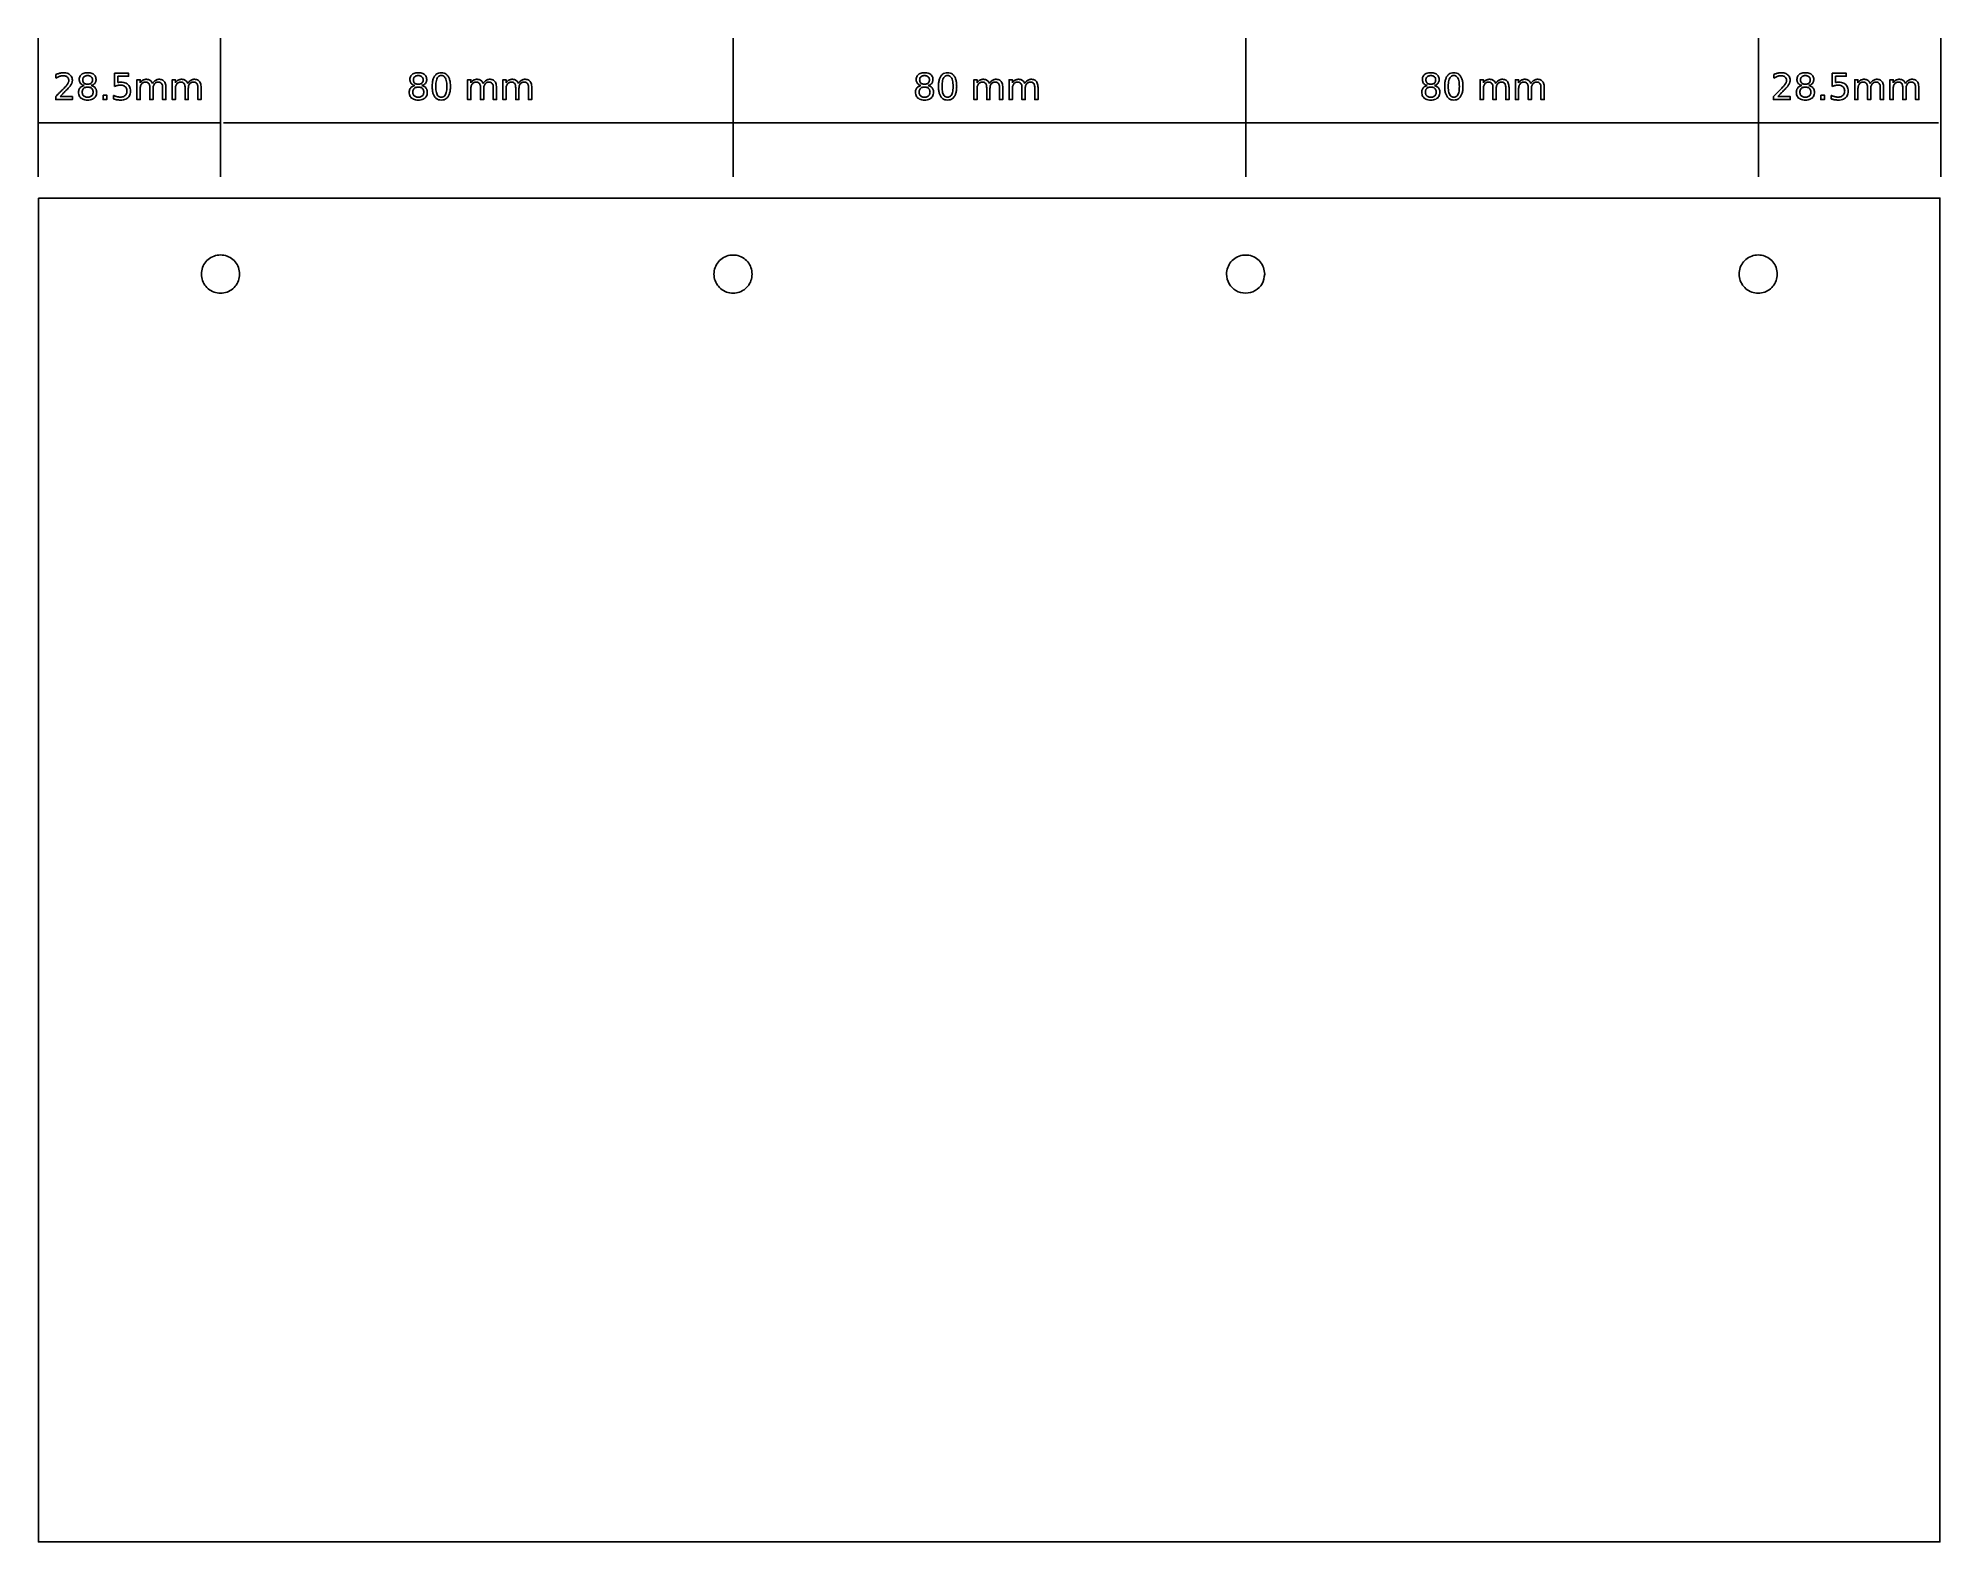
# Model space of a CAD drawing. Extents: x -91 to 206, y 120 to 354.
import ezdxf

# ---------------------------------------------------------------- set-up
doc = ezdxf.new("R2010")
doc.units = 0
doc.layers.get('0').update_dxf_attribs({"linetype": 'CONTINUOUS'})

msp = doc.modelspace()

# ---------------------------------------------------------------- linework, layer by layer
at = {"color": 5}
for points in [[(-90.50311, 354.309835), (-90.50311, 332.664679)], [(-62.00311, 354.309835), (-62.00311, 332.664679)], [(17.996888, 354.309835), (17.996888, 332.664679)], [(97.996888, 354.309835), (97.996888, 332.664679)], [(177.996888, 354.309835), (177.996888, 332.664679)], [(206.496888, 354.309835), (206.496888, 332.664679)], [(-87.712932, 348.061976), (-87.712932, 348.624216)], [(-78.560002, 348.822653), (-76.374433, 348.822653), (-76.374433, 348.35412), (-78.050128, 348.35412), (-78.050128, 347.345396)], [(-78.560002, 346.755592), (-78.560002, 348.822653)], [(-74.552667, 346.452428), (-74.552667, 344.707831), (-75.062541, 344.707831), (-75.062541, 347.794637), (-74.552667, 347.794637), (-74.552667, 347.31508)], [(-69.051539, 346.452428), (-69.051539, 344.707831), (-69.561413, 344.707831), (-69.561413, 347.794637), (-69.051539, 347.794637), (-69.051539, 347.31508)], [(-22.94405, 346.452428), (-22.94405, 344.707831), (-23.453924, 344.707831), (-23.453924, 347.794637), (-22.94405, 347.794637), (-22.94405, 347.31508)], [(-17.442922, 346.452428), (-17.442922, 344.707831), (-17.952796, 344.707831), (-17.952796, 347.794637), (-17.442922, 347.794637), (-17.442922, 347.31508)], [(56.070988, 346.45242), (56.070988, 344.707824), (55.561118, 344.707824), (55.561118, 347.794629), (56.070988, 347.794629), (56.070988, 347.315072)], [(61.572118, 346.45242), (61.572118, 344.707824), (61.062238, 344.707824), (61.062238, 347.794629), (61.572118, 347.794629), (61.572118, 347.315072)], [(135.086028, 346.452428), (135.086028, 344.707831), (134.576158, 344.707831), (134.576158, 347.794637), (135.086028, 347.794637), (135.086028, 347.31508)], [(140.587158, 346.452428), (140.587158, 344.707831), (140.077288, 344.707831), (140.077288, 347.794637), (140.587158, 347.794637), (140.587158, 347.31508)], [(180.389548, 348.061976), (180.389548, 348.624216)], [(189.542478, 348.822653), (191.728048, 348.822653), (191.728048, 348.35412), (190.052358, 348.35412), (190.052358, 347.345396)], [(189.542478, 346.755592), (189.542478, 348.822653)], [(193.549818, 346.452428), (193.549818, 344.707831), (193.039938, 344.707831), (193.039938, 347.794637), (193.549818, 347.794637), (193.549818, 347.31508)], [(199.050938, 346.452428), (199.050938, 344.707831), (198.541068, 344.707831), (198.541068, 347.794637), (199.050938, 347.794637), (199.050938, 347.31508)], [(-87.070766, 345.176364), (-85.127732, 345.176364), (-85.127732, 344.707831), (-87.740493, 344.707831), (-87.740493, 345.176364)], [(-78.733635, 344.804294), (-78.733635, 345.363778)], [(-72.554512, 346.452428), (-72.554512, 344.707831), (-73.064386, 344.707831), (-73.064386, 346.554403)], [(-70.556356, 346.570939), (-70.556356, 344.707831), (-71.06623, 344.707831), (-71.06623, 346.554403)], [(-67.053383, 346.452428), (-67.053383, 344.707831), (-67.563258, 344.707831), (-67.563258, 346.554403)], [(-65.055228, 346.570939), (-65.055228, 344.707831), (-65.565102, 344.707831), (-65.565102, 346.554403)], [(-20.945894, 346.452428), (-20.945894, 344.707831), (-21.455768, 344.707831), (-21.455768, 346.554403)], [(-18.947739, 346.570939), (-18.947739, 344.707831), (-19.457613, 344.707831), (-19.457613, 346.554403)], [(-15.444766, 346.452428), (-15.444766, 344.707831), (-15.95464, 344.707831), (-15.95464, 346.554403)], [(-13.446611, 346.570939), (-13.446611, 344.707831), (-13.956485, 344.707831), (-13.956485, 346.554403)], [(58.069148, 346.45242), (58.069148, 344.707824), (57.559268, 344.707824), (57.559268, 346.554395)], [(60.067298, 346.570931), (60.067298, 344.707824), (59.557428, 344.707824), (59.557428, 346.554395)], [(63.570268, 346.45242), (63.570268, 344.707824), (63.060398, 344.707824), (63.060398, 346.554395)], [(65.568428, 346.570931), (65.568428, 344.707824), (65.058548, 344.707824), (65.058548, 346.554395)], [(137.084188, 346.452428), (137.084188, 344.707831), (136.574318, 344.707831), (136.574318, 346.554403)], [(139.082348, 346.570939), (139.082348, 344.707831), (138.572468, 344.707831), (138.572468, 346.554403)], [(142.585318, 346.452428), (142.585318, 344.707831), (142.075438, 344.707831), (142.075438, 346.554403)], [(144.583468, 346.570939), (144.583468, 344.707831), (144.073598, 344.707831), (144.073598, 346.554403)], [(181.031718, 345.176364), (182.974748, 345.176364), (182.974748, 344.707831), (180.361988, 344.707831), (180.361988, 345.176364)], [(189.368848, 344.804294), (189.368848, 345.363778)], [(195.547968, 346.452428), (195.547968, 344.707831), (195.038098, 344.707831), (195.038098, 346.554403)], [(197.546128, 346.570939), (197.546128, 344.707831), (197.036248, 344.707831), (197.036248, 346.554403)], [(201.049098, 346.452428), (201.049098, 344.707831), (200.539228, 344.707831), (200.539228, 346.554403)], [(203.047258, 346.570939), (203.047258, 344.707831), (202.537378, 344.707831), (202.537378, 346.554403)], [(-90.417794, 341.080669), (-62.054932, 341.080669)], [(-61.562449, 341.080669), (17.945068, 341.080669)], [(17.945068, 341.080669), (97.945068, 341.080669)], [(97.945068, 341.080669), (177.945068, 341.080669)], [(177.945068, 341.080669), (206.094898, 341.080669)]]:
    msp.add_lwpolyline(points, dxfattribs=at)
for points in [[(-83.526452, 347.7781)], [(-31.917834, 347.7781)], [(-27.563234, 348.897067)], [(-27.563234, 348.456095)], [(47.097208, 347.778093)], [(51.451808, 348.89706)], [(51.451808, 348.456088)], [(126.112248, 347.7781)], [(130.466848, 348.897067)], [(130.466848, 348.456095)], [(184.576028, 347.7781)], [(-87.070766, 345.176363)], [(-83.322502, 346.898912)], [(-82.765775, 346.66189)], [(-80.362476, 345.407875), (-79.780944, 345.407875), (-79.780944, 344.707831), (-80.362476, 344.707831)], [(-72.63995, 347.20208)], [(-67.138822, 347.20208)], [(-31.713885, 346.898912)], [(-31.157157, 346.66189)], [(-21.031333, 347.20208)], [(-15.530204, 347.20208)], [(47.301148, 346.898904)], [(47.857878, 346.661882)], [(57.983708, 347.202073)], [(63.484838, 347.202073)], [(126.316198, 346.898912)], [(126.872928, 346.66189)], [(136.998748, 347.20208)], [(142.499878, 347.20208)], [(181.031678, 345.176363)], [(184.779978, 346.898912)], [(185.336708, 346.66189)], [(187.740008, 345.407875), (188.321538, 345.407875), (188.321538, 344.707831), (187.740008, 344.707831)], [(195.462528, 347.20208)], [(200.963658, 347.20208)]]:
    msp.add_lwpolyline(points, close=True, dxfattribs=at)
at = {"color": 1}
for points in [[(-90.459221, 329.33833), (206.349369, 329.33833), (206.349369, 119.52975), (-90.459221, 119.52975)], [(-59.045787, 317.463592)], [(20.948807, 317.460891)], [(100.95167, 317.46232)], [(180.954227, 317.46362)]]:
    msp.add_lwpolyline(points, close=True, dxfattribs=at)
at = {"color": 5}
for points, knots in [([(-87.740493, 345.176364), (-87.661661, 345.257587), (-87.487511, 345.437017), (-87.199793, 345.729922), (-86.883604, 346.04958), (-86.586513, 346.350684), (-86.356124, 346.587972), (-86.17781, 346.779015), (-86.034853, 346.947641), (-85.909027, 347.116168), (-85.81684, 347.26852), (-85.754631, 347.410961), (-85.71755, 347.549474), (-85.703562, 347.710793), (-85.724465, 347.890663), (-85.804237, 348.077309), (-85.936367, 348.2294), (-86.106738, 348.346436), (-86.313434, 348.415702), (-86.5211, 348.433413), (-86.720076, 348.421248), (-86.905597, 348.390321), (-87.097554, 348.33931), (-87.296296, 348.266793), (-87.503574, 348.174814), (-87.64145, 348.100503), (-87.712932, 348.061976)], [0, 0, 0, 0, 0.339565, 0.750139, 1.231729, 1.688422, 2.019127, 2.223911, 2.472304, 2.681962, 2.854276, 3.005305, 3.146801, 3.282376, 3.489157, 3.683373, 3.881936, 4.085534, 4.296461, 4.528194, 4.7064, 4.89353, 5.091481, 5.301388, 5.52759, 5.771125, 5.771125, 5.771125, 5.771125]), ([(-87.712932, 348.624216), (-87.640108, 348.6525), (-87.498846, 348.707365), (-87.289047, 348.775294), (-87.089428, 348.82913), (-86.900073, 348.867829), (-86.721373, 348.891597), (-86.472707, 348.902545), (-86.164173, 348.877289), (-85.813148, 348.772229), (-85.524672, 348.592537), (-85.305494, 348.351393), (-85.17409, 348.052024), (-85.143131, 347.779051), (-85.156643, 347.557142), (-85.189083, 347.394837), (-85.244533, 347.234698), (-85.328483, 347.069219), (-85.446228, 346.892018), (-85.560139, 346.736556), (-85.691584, 346.59583), (-85.837737, 346.441614), (-86.050389, 346.220104), (-86.331164, 345.932602), (-86.678316, 345.576954), (-86.932508, 345.31749), (-87.070766, 345.176363)], [0, 0, 0, 0, 0.234333, 0.454551, 0.661201, 0.854284, 1.033984, 1.201361, 1.600432, 1.956662, 2.290226, 2.607759, 2.919498, 3.254739, 3.421367, 3.585322, 3.74957, 3.92829, 4.140309, 4.387444, 4.50515, 4.717654, 5.024984, 5.426266, 5.923254, 6.515952, 6.515952, 6.515952, 6.515952]), ([(-83.322502, 346.898912), (-83.397587, 346.921158), (-83.542287, 346.964029), (-83.733522, 347.078716), (-83.888015, 347.225969), (-84.000381, 347.405116), (-84.06754, 347.610366), (-84.089195, 347.858416), (-84.058317, 348.132542), (-83.937434, 348.406376), (-83.734491, 348.625991), (-83.463428, 348.786156), (-83.131945, 348.880005), (-82.765358, 348.906132), (-82.398823, 348.880039), (-82.067089, 348.786498), (-81.796913, 348.625572), (-81.594085, 348.406416), (-81.473263, 348.132533), (-81.442267, 347.858399), (-81.464237, 347.610272), (-81.532249, 347.404724), (-81.64646, 347.227026), (-81.798631, 347.078639), (-81.988309, 346.964069), (-82.131826, 346.92117), (-82.206291, 346.898912)], [0, 0, 0, 0, 0.234167, 0.451278, 0.661789, 0.869017, 1.07906, 1.303389, 1.611775, 1.896745, 2.185939, 2.494221, 2.829658, 3.210107, 3.591776, 3.927213, 4.234447, 4.523641, 4.80861, 5.116997, 5.341356, 5.551691, 5.759737, 5.968928, 6.184463, 6.416894, 6.416894, 6.416894, 6.416894]), ([(-83.526452, 347.7781), (-83.522829, 347.711604), (-83.515943, 347.585233), (-83.446868, 347.410931), (-83.332545, 347.270533), (-83.175063, 347.169564), (-82.981073, 347.110683), (-82.766268, 347.094463), (-82.551848, 347.110745), (-82.358544, 347.16954), (-82.201865, 347.271535), (-82.083986, 347.410194), (-82.014773, 347.584953), (-81.995811, 347.7781), (-82.014773, 347.971247), (-82.083986, 348.146007), (-82.201865, 348.284666), (-82.358544, 348.386661), (-82.551848, 348.445456), (-82.766268, 348.461738), (-82.981073, 348.445518), (-83.175063, 348.386637), (-83.332545, 348.285668), (-83.446868, 348.14527), (-83.515943, 347.970967), (-83.522829, 347.844596), (-83.526452, 347.7781)], [0, 0, 0, 0, 0.198745, 0.377701, 0.552033, 0.733625, 0.930322, 1.154145, 1.376443, 1.572264, 1.753601, 1.929885, 2.109528, 2.308342, 2.507157, 2.6868, 2.863084, 3.044421, 3.240242, 3.46254, 3.686363, 3.88306, 4.064652, 4.238984, 4.41794, 4.616686, 4.616686, 4.616686, 4.616686]), ([(-74.552667, 347.31508), (-74.513438, 347.374133), (-74.437833, 347.487944), (-74.296621, 347.62979), (-74.139567, 347.739544), (-73.963398, 347.815702), (-73.768298, 347.860105), (-73.560213, 347.874216), (-73.351442, 347.858069), (-73.156367, 347.800882), (-72.985038, 347.703544), (-72.838754, 347.570056), (-72.719012, 347.400741), (-72.666974, 347.269984), (-72.63995, 347.20208)], [0, 0, 0, 0, 0.212274, 0.409108, 0.596414, 0.783877, 0.98109, 1.193837, 1.407513, 1.606029, 1.798568, 1.993458, 2.195839, 2.414486, 2.414486, 2.414486, 2.414486]), ([(-72.63995, 347.20208), (-72.597177, 347.272969), (-72.515353, 347.40858), (-72.361437, 347.579599), (-72.190238, 347.711983), (-71.998533, 347.804202), (-71.786923, 347.858195), (-71.539085, 347.876815), (-71.270359, 347.848473), (-71.007782, 347.731434), (-70.802442, 347.533101), (-70.656008, 347.267329), (-70.569651, 346.938305), (-70.561002, 346.699303), (-70.556356, 346.570939)], [0, 0, 0, 0, 0.247938, 0.474306, 0.685796, 0.893294, 1.107877, 1.337039, 1.636461, 1.909034, 2.183059, 2.477506, 2.80891, 3.193413, 3.193413, 3.193413, 3.193413]), ([(-69.051539, 347.31508), (-69.01231, 347.374133), (-68.936705, 347.487944), (-68.795493, 347.62979), (-68.638439, 347.739544), (-68.46227, 347.815702), (-68.267169, 347.860105), (-68.059085, 347.874216), (-67.850313, 347.858069), (-67.655238, 347.800882), (-67.483909, 347.703544), (-67.337626, 347.570056), (-67.217884, 347.400741), (-67.165846, 347.269984), (-67.138822, 347.20208)], [0, 0, 0, 0, 0.212274, 0.409108, 0.596414, 0.783877, 0.98109, 1.193838, 1.407514, 1.60603, 1.798568, 1.993458, 2.19584, 2.414486, 2.414486, 2.414486, 2.414486]), ([(-67.138822, 347.20208), (-67.096049, 347.272969), (-67.014225, 347.40858), (-66.860309, 347.579599), (-66.68911, 347.711983), (-66.497405, 347.804202), (-66.285795, 347.858195), (-66.037957, 347.876815), (-65.769231, 347.848473), (-65.506654, 347.731434), (-65.301314, 347.533101), (-65.15488, 347.267329), (-65.068523, 346.938305), (-65.059874, 346.699303), (-65.055228, 346.570939)], [0, 0, 0, 0, 0.247938, 0.474306, 0.685796, 0.893294, 1.107877, 1.337039, 1.636461, 1.909034, 2.183059, 2.477506, 2.80891, 3.193413, 3.193413, 3.193413, 3.193413]), ([(-31.713885, 346.898912), (-31.78897, 346.921157), (-31.93367, 346.964027), (-32.124906, 347.078714), (-32.279397, 347.225969), (-32.391764, 347.405116), (-32.458923, 347.610366), (-32.480578, 347.858416), (-32.4497, 348.132542), (-32.328817, 348.406376), (-32.125874, 348.625991), (-31.854811, 348.786156), (-31.523328, 348.880005), (-31.15674, 348.906132), (-30.790206, 348.880039), (-30.458471, 348.786498), (-30.188295, 348.625572), (-29.985468, 348.406416), (-29.864646, 348.132533), (-29.83365, 347.858399), (-29.85562, 347.610272), (-29.923631, 347.404724), (-30.037843, 347.227026), (-30.190013, 347.078639), (-30.379692, 346.964069), (-30.523209, 346.92117), (-30.597674, 346.898912)], [0, 0, 0, 0, 0.234167, 0.451277, 0.661789, 0.869017, 1.079061, 1.303389, 1.611776, 1.896746, 2.185939, 2.494222, 2.829659, 3.210108, 3.591777, 3.927214, 4.234448, 4.523642, 4.808611, 5.116998, 5.341357, 5.551691, 5.759738, 5.968929, 6.184464, 6.416895, 6.416895, 6.416895, 6.416895]), ([(-31.917834, 347.7781), (-31.914211, 347.711604), (-31.907326, 347.585233), (-31.838251, 347.410931), (-31.723928, 347.270533), (-31.566446, 347.169564), (-31.372456, 347.110683), (-31.157651, 347.094463), (-30.943231, 347.110745), (-30.749926, 347.16954), (-30.593248, 347.271535), (-30.475368, 347.410194), (-30.406155, 347.584953), (-30.387194, 347.7781), (-30.406155, 347.971247), (-30.475368, 348.146007), (-30.593248, 348.284666), (-30.749926, 348.386661), (-30.943231, 348.445456), (-31.157651, 348.461738), (-31.372456, 348.445518), (-31.566446, 348.386637), (-31.723928, 348.285668), (-31.838251, 348.14527), (-31.907326, 347.970967), (-31.914211, 347.844596), (-31.917834, 347.7781)], [0, 0, 0, 0, 0.198745, 0.377701, 0.552032, 0.733625, 0.930322, 1.154145, 1.376443, 1.572264, 1.753601, 1.929884, 2.109528, 2.308342, 2.507157, 2.6868, 2.863084, 3.044421, 3.240242, 3.46254, 3.686363, 3.88306, 4.064652, 4.238984, 4.41794, 4.616686, 4.616686, 4.616686, 4.616686]), ([(-28.621567, 345.173608), (-28.695733, 345.311041), (-28.856258, 345.608501), (-28.962492, 346.154535), (-28.997168, 346.761107), (-28.964639, 347.370007), (-28.849902, 347.910433), (-28.649701, 348.346275), (-28.361247, 348.668565), (-27.98467, 348.86733), (-27.707298, 348.886902), (-27.563234, 348.897067)], [0, 0, 0, 0, 0.466234, 1.009118, 1.648582, 2.289268, 2.832152, 3.297282, 3.71144, 4.108775, 4.538169, 4.538169, 4.538169, 4.538169]), ([(-26.507656, 348.348608), (-26.43292, 348.21163), (-26.271046, 347.914946), (-26.16412, 347.368556), (-26.129208, 346.76192), (-26.162038, 346.15298), (-26.277851, 345.61228), (-26.479033, 345.177568), (-26.766623, 344.853719), (-27.142407, 344.661747), (-27.56367, 344.610112), (-27.983251, 344.662526), (-28.365201, 344.851243), (-28.534986, 345.064737), (-28.621567, 345.173608)], [0, 0, 0, 0, 0.465798, 1.008888, 1.649593, 2.289077, 2.832167, 3.299066, 3.71106, 4.107157, 4.536206, 4.965557, 5.36247, 5.775502, 5.775502, 5.775502, 5.775502]), ([(-27.563234, 348.456095), (-27.653245, 348.447911), (-27.830193, 348.431822), (-28.062935, 348.27127), (-28.233019, 348.020053), (-28.347728, 347.679456), (-28.414104, 347.250634), (-28.432317, 346.761515), (-28.41415, 346.272402), (-28.347352, 345.843607), (-28.233764, 345.50305), (-28.062643, 345.251197), (-27.829971, 345.096507), (-27.562821, 345.054837), (-27.295715, 345.09634), (-27.062454, 345.250832), (-26.893229, 345.503814), (-26.777094, 345.843211), (-26.709834, 346.272399), (-26.691248, 346.761515), (-26.70988, 347.250637), (-26.776716, 347.679853), (-26.893976, 348.019291), (-27.06216, 348.271635), (-27.295488, 348.432005), (-27.472826, 348.447961), (-27.563234, 348.456095)], [0, 0, 0, 0, 0.267246, 0.525366, 0.815317, 1.164933, 1.59447, 2.113468, 2.631243, 3.06078, 3.411548, 3.700255, 3.957873, 4.225065, 4.493463, 4.751081, 5.039073, 5.390366, 5.820057, 6.337846, 6.856859, 7.286549, 7.636692, 7.925931, 8.184051, 8.452503, 8.452503, 8.452503, 8.452503]), ([(-27.563234, 348.897067), (-27.419657, 348.886679), (-27.1434, 348.866692), (-26.762183, 348.671309), (-26.593651, 348.457636), (-26.507656, 348.348608)], [0, 0, 0, 0, 0.429092, 0.825612, 1.238733, 1.238733, 1.238733, 1.238733]), ([(-22.94405, 347.31508), (-22.904821, 347.374133), (-22.829216, 347.487944), (-22.688004, 347.62979), (-22.53095, 347.739544), (-22.354781, 347.815702), (-22.15968, 347.860105), (-21.951596, 347.874216), (-21.742824, 347.858069), (-21.547749, 347.800882), (-21.37642, 347.703544), (-21.230137, 347.570056), (-21.110395, 347.400741), (-21.058357, 347.269984), (-21.031333, 347.20208)], [0, 0, 0, 0, 0.212274, 0.409108, 0.596414, 0.783877, 0.981091, 1.193838, 1.407514, 1.60603, 1.798568, 1.993458, 2.19584, 2.414486, 2.414486, 2.414486, 2.414486]), ([(-21.031333, 347.20208), (-20.98856, 347.272969), (-20.906735, 347.40858), (-20.75282, 347.579599), (-20.581621, 347.711984), (-20.389916, 347.804202), (-20.178306, 347.858195), (-19.930468, 347.876815), (-19.661742, 347.848473), (-19.399165, 347.731435), (-19.193825, 347.533101), (-19.047391, 347.267329), (-18.961034, 346.938305), (-18.952385, 346.699303), (-18.947739, 346.570939)], [0, 0, 0, 0, 0.247938, 0.474306, 0.685796, 0.893294, 1.107877, 1.337038, 1.636461, 1.909034, 2.183059, 2.477506, 2.80891, 3.193413, 3.193413, 3.193413, 3.193413]), ([(-17.442922, 347.31508), (-17.403693, 347.374133), (-17.328088, 347.487944), (-17.186876, 347.62979), (-17.029822, 347.739544), (-16.853653, 347.815702), (-16.658552, 347.860105), (-16.450468, 347.874216), (-16.241696, 347.858069), (-16.046621, 347.800882), (-15.875292, 347.703544), (-15.729009, 347.570056), (-15.609267, 347.400741), (-15.557229, 347.269984), (-15.530204, 347.20208)], [0, 0, 0, 0, 0.212274, 0.409108, 0.596414, 0.783877, 0.981091, 1.193838, 1.407514, 1.60603, 1.798568, 1.993458, 2.19584, 2.414486, 2.414486, 2.414486, 2.414486]), ([(-15.530204, 347.20208), (-15.487431, 347.272969), (-15.405607, 347.40858), (-15.251692, 347.579599), (-15.080493, 347.711984), (-14.888788, 347.804202), (-14.677178, 347.858195), (-14.42934, 347.876815), (-14.160614, 347.848473), (-13.898037, 347.731435), (-13.692697, 347.533101), (-13.546263, 347.267329), (-13.459906, 346.938305), (-13.451257, 346.699303), (-13.446611, 346.570939)], [0, 0, 0, 0, 0.247938, 0.474305, 0.685795, 0.893293, 1.107876, 1.337038, 1.636461, 1.909034, 2.183059, 2.477506, 2.808909, 3.193412, 3.193412, 3.193412, 3.193412]), ([(47.301148, 346.898904), (47.226063, 346.921149), (47.081363, 346.964019), (46.890128, 347.078706), (46.73564, 347.225963), (46.623271, 347.405108), (46.556111, 347.610358), (46.534455, 347.858408), (46.565335, 348.132535), (46.686221, 348.406369), (46.889168, 348.62598), (47.160227, 348.786149), (47.491708, 348.879998), (47.858296, 348.906125), (48.224831, 348.880032), (48.556567, 348.786491), (48.826743, 348.625564), (49.02957, 348.406408), (49.150391, 348.132525), (49.181387, 347.858391), (49.159417, 347.610264), (49.091407, 347.404717), (48.977197, 347.227018), (48.825026, 347.078632), (48.635349, 346.964061), (48.491832, 346.921162), (48.417368, 346.898904)], [0, 0, 0, 0, 0.234166, 0.451276, 0.661788, 0.869016, 1.079059, 1.303387, 1.611774, 1.896745, 2.185942, 2.49422, 2.829655, 3.210104, 3.591776, 3.927215, 4.234448, 4.523641, 4.808611, 5.116997, 5.341356, 5.55169, 5.759735, 5.968927, 6.184462, 6.416891, 6.416891, 6.416891, 6.416891]), ([(47.097208, 347.778093), (47.100831, 347.711597), (47.107716, 347.585226), (47.176788, 347.410924), (47.291107, 347.270523), (47.448592, 347.169557), (47.642581, 347.110675), (47.857386, 347.094455), (48.071805, 347.110737), (48.265112, 347.169533), (48.421793, 347.271525), (48.539674, 347.410186), (48.608887, 347.584946), (48.627848, 347.778093), (48.608887, 347.97124), (48.539674, 348.146), (48.421793, 348.284661), (48.265112, 348.386653), (48.071805, 348.445449), (47.857386, 348.461731), (47.642581, 348.445511), (47.448592, 348.386629), (47.291107, 348.285663), (47.176788, 348.145262), (47.107716, 347.97096), (47.100831, 347.844589), (47.097208, 347.778093)], [0, 0, 0, 0, 0.198746, 0.377701, 0.55203, 0.733625, 0.930322, 1.154142, 1.376441, 1.572264, 1.753604, 1.929888, 2.109532, 2.308346, 2.507161, 2.686805, 2.863089, 3.044428, 3.240252, 3.46255, 3.686371, 3.883067, 4.064663, 4.238991, 4.417947, 4.616693, 4.616693, 4.616693, 4.616693]), ([(50.393468, 345.173601), (50.319302, 345.311034), (50.158778, 345.608494), (50.052545, 346.154528), (50.017869, 346.7611), (50.050397, 347.37), (50.165135, 347.910426), (50.365334, 348.346269), (50.65379, 348.668558), (51.03037, 348.867323), (51.307743, 348.886895), (51.451808, 348.89706)], [0, 0, 0, 0, 0.466233, 1.009117, 1.648581, 2.289267, 2.832151, 3.297281, 3.711439, 4.108776, 4.538174, 4.538174, 4.538174, 4.538174]), ([(52.507378, 348.348601), (52.582114, 348.211623), (52.743989, 347.914939), (52.850915, 347.368549), (52.885828, 346.761913), (52.852998, 346.152973), (52.737184, 345.612272), (52.536001, 345.177562), (52.248413, 344.853712), (51.872632, 344.661739), (51.45137, 344.610104), (51.031789, 344.662518), (50.649835, 344.851235), (50.48005, 345.06473), (50.393468, 345.173601)], [0, 0, 0, 0, 0.465798, 1.008888, 1.649594, 2.289077, 2.832167, 3.299068, 3.71106, 4.107155, 4.5362, 4.965554, 5.36247, 5.775503, 5.775503, 5.775503, 5.775503]), ([(51.451808, 348.456088), (51.361797, 348.447904), (51.184848, 348.431815), (50.952105, 348.271263), (50.782021, 348.020045), (50.667308, 347.67945), (50.60093, 347.250627), (50.582717, 346.761508), (50.600884, 346.272394), (50.667684, 345.843598), (50.781276, 345.503042), (50.952398, 345.251189), (51.18507, 345.0965), (51.45222, 345.05483), (51.719324, 345.096333), (51.952583, 345.250824), (52.121804, 345.503807), (52.23794, 345.843203), (52.3052, 346.272391), (52.323786, 346.761508), (52.305154, 347.25063), (52.238318, 347.679846), (52.121058, 348.019283), (51.952877, 348.271628), (51.719551, 348.431998), (51.542215, 348.447954), (51.451808, 348.456088)], [0, 0, 0, 0, 0.267247, 0.525368, 0.815319, 1.164937, 1.594473, 2.113472, 2.631247, 3.060784, 3.411554, 3.70026, 3.957878, 4.225072, 4.493467, 4.751082, 5.039073, 5.390366, 5.820057, 6.337846, 6.856859, 7.28655, 7.636693, 7.925931, 8.184048, 8.452498, 8.452498, 8.452498, 8.452498]), ([(51.451808, 348.89706), (51.595384, 348.886672), (51.871638, 348.866685), (52.252853, 348.671302), (52.421384, 348.457629), (52.507378, 348.348601)], [0, 0, 0, 0, 0.429088, 0.825606, 1.238726, 1.238726, 1.238726, 1.238726]), ([(56.070988, 347.315072), (56.110217, 347.374125), (56.185821, 347.487937), (56.327033, 347.629784), (56.484089, 347.739536), (56.660258, 347.815695), (56.855359, 347.860097), (57.063444, 347.874208), (57.272216, 347.858061), (57.467291, 347.800874), (57.638622, 347.703538), (57.784904, 347.570048), (57.904645, 347.400734), (57.956684, 347.269977), (57.983708, 347.202073)], [0, 0, 0, 0, 0.212274, 0.409109, 0.596416, 0.783878, 0.981091, 1.193841, 1.407516, 1.606033, 1.798572, 1.993461, 2.195843, 2.414489, 2.414489, 2.414489, 2.414489]), ([(57.983708, 347.202073), (58.026481, 347.272962), (58.108306, 347.408572), (58.26222, 347.579591), (58.433416, 347.711977), (58.62512, 347.804194), (58.836729, 347.858187), (59.084568, 347.876807), (59.353294, 347.848465), (59.615873, 347.731427), (59.821208, 347.533091), (59.967645, 347.267322), (60.054003, 346.938297), (60.062652, 346.699295), (60.067298, 346.570931)], [0, 0, 0, 0, 0.247937, 0.474305, 0.685794, 0.89329, 1.107872, 1.337033, 1.636458, 1.909031, 2.183054, 2.477501, 2.808905, 3.193409, 3.193409, 3.193409, 3.193409]), ([(61.572118, 347.315072), (61.611347, 347.374125), (61.686951, 347.487937), (61.828163, 347.629784), (61.985219, 347.739536), (62.161388, 347.815695), (62.356489, 347.860097), (62.564573, 347.874208), (62.773344, 347.858061), (62.968417, 347.800875), (63.139743, 347.703534), (63.28603, 347.57005), (63.405774, 347.400735), (63.457813, 347.269977), (63.484838, 347.202073)], [0, 0, 0, 0, 0.212274, 0.409109, 0.596416, 0.783878, 0.981091, 1.193841, 1.407515, 1.606028, 1.798563, 1.993456, 2.195839, 2.414486, 2.414486, 2.414486, 2.414486]), ([(63.484838, 347.202073), (63.527609, 347.272962), (63.609431, 347.408573), (63.763346, 347.579592), (63.934546, 347.711975), (64.12625, 347.804194), (64.337859, 347.858187), (64.585697, 347.876807), (64.854422, 347.848465), (65.116998, 347.731426), (65.322338, 347.533093), (65.468775, 347.267321), (65.555133, 346.938297), (65.563782, 346.699295), (65.568428, 346.570931)], [0, 0, 0, 0, 0.247935, 0.474302, 0.685795, 0.893291, 1.107873, 1.337034, 1.636455, 1.909028, 2.183054, 2.477501, 2.808905, 3.193408, 3.193408, 3.193408, 3.193408]), ([(126.316198, 346.898912), (126.241113, 346.921157), (126.096413, 346.964027), (125.905178, 347.078714), (125.75069, 347.22597), (125.638321, 347.405116), (125.571161, 347.610366), (125.549506, 347.858416), (125.580384, 348.132542), (125.701266, 348.406376), (125.904208, 348.625992), (126.175273, 348.786155), (126.506756, 348.880005), (126.873343, 348.906132), (127.239876, 348.880039), (127.571609, 348.786498), (127.841783, 348.62557), (128.044615, 348.406417), (128.16544, 348.132534), (128.196438, 347.858399), (128.174467, 347.610272), (128.106453, 347.404723), (127.992237, 347.227027), (127.840066, 347.07864), (127.650388, 346.964069), (127.506872, 346.92117), (127.432408, 346.898912)], [0, 0, 0, 0, 0.234166, 0.451276, 0.661787, 0.869015, 1.079059, 1.303388, 1.611774, 1.896744, 2.185937, 2.49422, 2.829658, 3.210108, 3.591775, 3.927209, 4.234442, 4.523639, 4.808609, 5.116996, 5.341355, 5.55169, 5.759739, 5.968931, 6.184465, 6.416894, 6.416894, 6.416894, 6.416894]), ([(126.112248, 347.7781), (126.115871, 347.711604), (126.122756, 347.585233), (126.191832, 347.41093), (126.306157, 347.270534), (126.463637, 347.169563), (126.657628, 347.110683), (126.872434, 347.094463), (127.086854, 347.110745), (127.280157, 347.16954), (127.436834, 347.271535), (127.554714, 347.410194), (127.623927, 347.584953), (127.642888, 347.7781), (127.623927, 347.971247), (127.554714, 348.146007), (127.436834, 348.284666), (127.280157, 348.386661), (127.086854, 348.445456), (126.872434, 348.461738), (126.657628, 348.445518), (126.463637, 348.386638), (126.306157, 348.285667), (126.191832, 348.145271), (126.122756, 347.970967), (126.115871, 347.844596), (126.112248, 347.7781)], [0, 0, 0, 0, 0.198745, 0.377702, 0.552034, 0.733625, 0.930322, 1.154147, 1.376444, 1.572265, 1.7536, 1.929884, 2.109527, 2.308341, 2.507156, 2.686799, 2.863083, 3.044418, 3.240239, 3.462536, 3.686361, 3.883058, 4.064649, 4.238981, 4.417938, 4.616684, 4.616684, 4.616684, 4.616684]), ([(129.408518, 345.173608), (129.334352, 345.311041), (129.173828, 345.608501), (129.067595, 346.154535), (129.032919, 346.761107), (129.065447, 347.370007), (129.180185, 347.910433), (129.380384, 348.346275), (129.668838, 348.668564), (130.045414, 348.86733), (130.322785, 348.886902), (130.466848, 348.897067)], [0, 0, 0, 0, 0.466233, 1.009117, 1.648581, 2.289267, 2.832151, 3.297281, 3.711439, 4.108773, 4.538165, 4.538165, 4.538165, 4.538165]), ([(131.522428, 348.348608), (131.597164, 348.21163), (131.759039, 347.914946), (131.865965, 347.368556), (131.900878, 346.76192), (131.868048, 346.15298), (131.752234, 345.612279), (131.551051, 345.177569), (131.263461, 344.853718), (130.887677, 344.661747), (130.466413, 344.610112), (130.046833, 344.662526), (129.664884, 344.851244), (129.4951, 345.064737), (129.408518, 345.173608)], [0, 0, 0, 0, 0.465798, 1.008888, 1.649594, 2.289077, 2.832167, 3.299068, 3.711061, 4.107159, 4.536209, 4.965558, 5.36247, 5.775502, 5.775502, 5.775502, 5.775502]), ([(130.466848, 348.456095), (130.376837, 348.447911), (130.199888, 348.431822), (129.967145, 348.27127), (129.797061, 348.020053), (129.682355, 347.679456), (129.615979, 347.250634), (129.597767, 346.761515), (129.615933, 346.272402), (129.682731, 345.843607), (129.796315, 345.503049), (129.967438, 345.251197), (130.20011, 345.096507), (130.467262, 345.054837), (130.734369, 345.09634), (130.967632, 345.250831), (131.136854, 345.503815), (131.25299, 345.843211), (131.32025, 346.272399), (131.338836, 346.761515), (131.320204, 347.250637), (131.253368, 347.679853), (131.136108, 348.01929), (130.967925, 348.271636), (130.734596, 348.432005), (130.557257, 348.447961), (130.466848, 348.456095)], [0, 0, 0, 0, 0.267247, 0.525368, 0.815319, 1.164934, 1.594471, 2.113469, 2.631244, 3.06078, 3.411548, 3.700255, 3.957873, 4.225066, 4.493467, 4.751085, 5.039077, 5.39037, 5.820061, 6.33785, 6.856863, 7.286553, 7.636696, 7.925935, 8.184055, 8.45251, 8.45251, 8.45251, 8.45251]), ([(130.466848, 348.897067), (130.610426, 348.886679), (130.886683, 348.866692), (131.267901, 348.67131), (131.436434, 348.457636), (131.522428, 348.348608)], [0, 0, 0, 0, 0.429094, 0.825614, 1.238735, 1.238735, 1.238735, 1.238735]), ([(135.086028, 347.31508), (135.125258, 347.374133), (135.200865, 347.487943), (135.342077, 347.629789), (135.499131, 347.739545), (135.675301, 347.815701), (135.870402, 347.860105), (136.078485, 347.874216), (136.287256, 347.858069), (136.482331, 347.800882), (136.653661, 347.703545), (136.799944, 347.570055), (136.919685, 347.400741), (136.971724, 347.269984), (136.998748, 347.20208)], [0, 0, 0, 0, 0.212276, 0.40911, 0.596414, 0.78388, 0.981093, 1.193839, 1.407514, 1.606031, 1.798571, 1.99346, 2.195841, 2.414488, 2.414488, 2.414488, 2.414488]), ([(136.998748, 347.20208), (137.041521, 347.272969), (137.123345, 347.408579), (137.27726, 347.579598), (137.448458, 347.711985), (137.640165, 347.804201), (137.851778, 347.858195), (138.099616, 347.876815), (138.368342, 347.848473), (138.630918, 347.731434), (138.836259, 347.533101), (138.982695, 347.267329), (139.069053, 346.938305), (139.077702, 346.699303), (139.082348, 346.570939)], [0, 0, 0, 0, 0.247938, 0.474305, 0.685794, 0.893295, 1.107881, 1.337043, 1.636464, 1.909036, 2.183062, 2.47751, 2.808914, 3.193417, 3.193417, 3.193417, 3.193417]), ([(140.587158, 347.31508), (140.626388, 347.374133), (140.701995, 347.487943), (140.843207, 347.629789), (141.000261, 347.739545), (141.176431, 347.815701), (141.371532, 347.860105), (141.579615, 347.874216), (141.788386, 347.858069), (141.983461, 347.800882), (142.154791, 347.703545), (142.301074, 347.570055), (142.420815, 347.400741), (142.472854, 347.269984), (142.499878, 347.20208)], [0, 0, 0, 0, 0.212276, 0.40911, 0.596414, 0.78388, 0.981093, 1.193839, 1.407514, 1.606031, 1.798571, 1.99346, 2.195841, 2.414488, 2.414488, 2.414488, 2.414488]), ([(142.499878, 347.20208), (142.542651, 347.272969), (142.624475, 347.408579), (142.77839, 347.579598), (142.949588, 347.711985), (143.141295, 347.804201), (143.352908, 347.858195), (143.600746, 347.876815), (143.869472, 347.848473), (144.132048, 347.731434), (144.337389, 347.533102), (144.483819, 347.267328), (144.570174, 346.938304), (144.578823, 346.699303), (144.583468, 346.570939)], [0, 0, 0, 0, 0.247938, 0.474305, 0.685794, 0.893295, 1.107881, 1.337043, 1.636464, 1.909036, 2.183062, 2.477508, 2.808911, 3.193413, 3.193413, 3.193413, 3.193413]), ([(180.361988, 345.176364), (180.44082, 345.257587), (180.614969, 345.437017), (180.902687, 345.729922), (181.218875, 346.049581), (181.515966, 346.350684), (181.746356, 346.587972), (181.92467, 346.779015), (182.067626, 346.947641), (182.193453, 347.116167), (182.285639, 347.26852), (182.34785, 347.410961), (182.384931, 347.549474), (182.39892, 347.710793), (182.378017, 347.890663), (182.298245, 348.077309), (182.166115, 348.229401), (181.995742, 348.346435), (181.789046, 348.415702), (181.58138, 348.433413), (181.382405, 348.421248), (181.196884, 348.390321), (181.004928, 348.339309), (180.806186, 348.266794), (180.598906, 348.174814), (180.46103, 348.100503), (180.389548, 348.061976)], [0, 0, 0, 0, 0.339565, 0.750139, 1.231728, 1.688421, 2.019126, 2.223911, 2.472304, 2.681961, 2.854275, 3.005305, 3.146801, 3.282376, 3.489157, 3.683373, 3.881936, 4.085536, 4.296463, 4.528194, 4.706402, 4.893531, 5.091481, 5.301389, 5.527592, 5.771128, 5.771128, 5.771128, 5.771128]), ([(180.389548, 348.624216), (180.462372, 348.6525), (180.603634, 348.707365), (180.813435, 348.775294), (181.013055, 348.829129), (181.202411, 348.867829), (181.38111, 348.891597), (181.629777, 348.902545), (181.938311, 348.877289), (182.289334, 348.77223), (182.577805, 348.592535), (182.796984, 348.351394), (182.928388, 348.052024), (182.959349, 347.779051), (182.945833, 347.557141), (182.913382, 347.394834), (182.857903, 347.234703), (182.773965, 347.069217), (182.656216, 346.892017), (182.542302, 346.736557), (182.410858, 346.59583), (182.264703, 346.441614), (182.052048, 346.220106), (181.771277, 345.932601), (181.424126, 345.576954), (181.169936, 345.31749), (181.031678, 345.176363)], [0, 0, 0, 0, 0.234333, 0.454552, 0.661205, 0.854287, 1.033987, 1.201366, 1.600437, 1.956664, 2.290225, 2.607758, 2.919497, 3.254738, 3.421366, 3.585324, 3.749578, 3.928297, 4.140317, 4.387453, 4.505159, 4.717664, 5.024996, 5.426275, 5.923263, 6.515959, 6.515959, 6.515959, 6.515959]), ([(184.779978, 346.898912), (184.704893, 346.921157), (184.560193, 346.964027), (184.368958, 347.078714), (184.21447, 347.22597), (184.102101, 347.405116), (184.034941, 347.610366), (184.013286, 347.858416), (184.044164, 348.132542), (184.165046, 348.406376), (184.367988, 348.625992), (184.639053, 348.786155), (184.970536, 348.880005), (185.337124, 348.906132), (185.703658, 348.880039), (186.035393, 348.786497), (186.305573, 348.625574), (186.5084, 348.406416), (186.629221, 348.132533), (186.660218, 347.858399), (186.638247, 347.610272), (186.570233, 347.404723), (186.456017, 347.227028), (186.303851, 347.078638), (186.114171, 346.964069), (185.970654, 346.92117), (185.896188, 346.898912)], [0, 0, 0, 0, 0.234166, 0.451276, 0.661787, 0.869015, 1.079059, 1.303388, 1.611774, 1.896744, 2.185937, 2.49422, 2.829658, 3.210108, 3.591776, 3.927214, 4.234451, 4.523644, 4.808613, 5.117, 5.341359, 5.551694, 5.759743, 5.968931, 6.184466, 6.416899, 6.416899, 6.416899, 6.416899]), ([(184.576028, 347.7781), (184.579651, 347.711604), (184.586536, 347.585233), (184.655612, 347.41093), (184.769937, 347.270534), (184.927417, 347.169563), (185.121408, 347.110683), (185.336214, 347.094463), (185.550634, 347.110745), (185.743937, 347.16954), (185.900614, 347.271535), (186.018494, 347.410194), (186.087707, 347.584953), (186.106668, 347.7781), (186.087707, 347.971247), (186.018494, 348.146007), (185.900614, 348.284666), (185.743937, 348.386661), (185.550634, 348.445456), (185.336214, 348.461738), (185.121408, 348.445518), (184.927417, 348.386638), (184.769937, 348.285667), (184.655612, 348.145271), (184.586536, 347.970967), (184.579651, 347.844596), (184.576028, 347.7781)], [0, 0, 0, 0, 0.198745, 0.377702, 0.552034, 0.733625, 0.930322, 1.154147, 1.376444, 1.572265, 1.7536, 1.929884, 2.109527, 2.308341, 2.507156, 2.686799, 2.863083, 3.044418, 3.240239, 3.462536, 3.686361, 3.883058, 4.064649, 4.238981, 4.417938, 4.616684, 4.616684, 4.616684, 4.616684]), ([(193.549818, 347.31508), (193.589046, 347.374133), (193.66465, 347.487943), (193.805859, 347.62979), (193.962911, 347.739545), (194.139081, 347.815701), (194.334182, 347.860105), (194.542267, 347.874216), (194.751039, 347.858069), (194.946115, 347.800883), (195.117442, 347.703543), (195.263724, 347.570055), (195.383465, 347.400741), (195.435504, 347.269984), (195.462528, 347.20208)], [0, 0, 0, 0, 0.212273, 0.409105, 0.596408, 0.783874, 0.981087, 1.193832, 1.407512, 1.606029, 1.798565, 1.993454, 2.195835, 2.414482, 2.414482, 2.414482, 2.414482]), ([(195.462528, 347.20208), (195.505301, 347.272969), (195.587127, 347.40858), (195.741044, 347.5796), (195.912246, 347.711982), (196.10395, 347.804202), (196.315559, 347.858195), (196.563397, 347.876815), (196.832122, 347.848473), (197.094698, 347.731434), (197.300039, 347.533101), (197.446475, 347.267329), (197.532833, 346.938305), (197.541482, 346.699303), (197.546128, 346.570939)], [0, 0, 0, 0, 0.247938, 0.474308, 0.685801, 0.893298, 1.10788, 1.337041, 1.636462, 1.909034, 2.18306, 2.477508, 2.808912, 3.193415, 3.193415, 3.193415, 3.193415]), ([(199.050938, 347.31508), (199.090168, 347.374133), (199.165775, 347.487943), (199.306987, 347.629789), (199.464041, 347.739545), (199.640211, 347.815701), (199.835312, 347.860105), (200.043395, 347.874216), (200.252166, 347.858069), (200.447241, 347.800882), (200.618571, 347.703545), (200.764854, 347.570055), (200.884595, 347.400741), (200.936634, 347.269984), (200.963658, 347.20208)], [0, 0, 0, 0, 0.212276, 0.40911, 0.596414, 0.78388, 0.981093, 1.193839, 1.407514, 1.606031, 1.798571, 1.99346, 2.195841, 2.414488, 2.414488, 2.414488, 2.414488]), ([(200.963658, 347.20208), (201.006431, 347.272969), (201.088255, 347.408579), (201.24217, 347.579598), (201.413368, 347.711985), (201.605075, 347.804201), (201.816688, 347.858195), (202.064526, 347.876815), (202.333252, 347.848473), (202.595828, 347.731434), (202.801169, 347.533101), (202.947605, 347.267329), (203.033963, 346.938305), (203.042612, 346.699303), (203.047258, 346.570939)], [0, 0, 0, 0, 0.247938, 0.474305, 0.685794, 0.893295, 1.107881, 1.337043, 1.636464, 1.909036, 2.183062, 2.47751, 2.808914, 3.193417, 3.193417, 3.193417, 3.193417]), ([(-82.206291, 346.898912), (-82.122107, 346.875063), (-81.960159, 346.829184), (-81.745722, 346.703278), (-81.574072, 346.538605), (-81.445878, 346.340542), (-81.369139, 346.111256), (-81.345052, 345.825525), (-81.376965, 345.507578), (-81.499815, 345.185874), (-81.713175, 344.932034), (-82.003024, 344.750259), (-82.363531, 344.646451), (-82.76586, 344.617975), (-83.168579, 344.646445), (-83.529644, 344.750564), (-83.820988, 344.931052), (-84.032916, 345.1863), (-84.154788, 345.507702), (-84.186455, 345.825531), (-84.162435, 346.111273), (-84.085609, 346.340481), (-83.957501, 346.539144), (-83.784201, 346.703083), (-83.569102, 346.829097), (-83.406789, 346.87505), (-83.322502, 346.898912)], [0, 0, 0, 0, 0.261659, 0.50336, 0.737269, 0.969509, 1.204249, 1.454782, 1.824813, 2.154236, 2.472102, 2.801787, 3.165915, 3.586037, 4.006464, 4.37147, 4.702447, 5.019334, 5.348417, 5.718414, 5.968948, 6.203688, 6.435928, 6.670944, 6.913439, 7.175388, 7.175388, 7.175388, 7.175388]), ([(-82.765775, 346.66189), (-82.84834, 346.658027), (-83.004507, 346.65072), (-83.220883, 346.578183), (-83.397332, 346.458701), (-83.527342, 346.293871), (-83.603654, 346.090215), (-83.624633, 345.865381), (-83.603654, 345.64056), (-83.527342, 345.436869), (-83.397332, 345.272163), (-83.220883, 345.152203), (-83.004507, 345.081642), (-82.765772, 345.062126), (-82.527052, 345.081651), (-82.310636, 345.15217), (-82.133788, 345.272641), (-82.003016, 345.437621), (-81.925431, 345.641205), (-81.904038, 345.865802), (-81.925369, 346.090333), (-82.002619, 346.294285), (-82.134162, 346.457806), (-82.309508, 346.578617), (-82.526286, 346.650755), (-82.682822, 346.658033), (-82.765775, 346.66189)], [0, 0, 0, 0, 0.247031, 0.467245, 0.675101, 0.877885, 1.086709, 1.31836, 1.55001, 1.758834, 1.961618, 2.169474, 2.389688, 2.636719, 2.88375, 3.103964, 3.311819, 3.516514, 3.725671, 3.956137, 4.187822, 4.396979, 4.600715, 4.807562, 5.027777, 5.276027, 5.276027, 5.276027, 5.276027]), ([(-78.050128, 347.345396), (-78.023272, 347.354075), (-77.96998, 347.371299), (-77.888957, 347.391512), (-77.807814, 347.406296), (-77.727067, 347.419166), (-77.64604, 347.426491), (-77.448881, 347.431555), (-77.14913, 347.4047), (-76.771384, 347.279436), (-76.463313, 347.064919), (-76.232569, 346.776464), (-76.096048, 346.419951), (-76.058182, 346.024709), (-76.096302, 345.627732), (-76.2362, 345.266317), (-76.47501, 344.977092), (-76.800886, 344.769383), (-77.203146, 344.649428), (-77.553344, 344.623538), (-77.825509, 344.631232), (-78.002161, 344.646087), (-78.18095, 344.670553), (-78.362346, 344.705434), (-78.547286, 344.749279), (-78.670812, 344.785747), (-78.733635, 344.804294)], [0, 0, 0, 0, 0.084655, 0.167987, 0.250269, 0.332037, 0.413215, 0.494098, 0.92365, 1.308608, 1.674759, 2.034167, 2.400444, 2.803177, 3.215785, 3.586833, 3.948188, 4.321834, 4.729197, 5.194921, 5.368929, 5.545929, 5.726438, 5.91004, 6.09989, 6.296371, 6.296371, 6.296371, 6.296371]), ([(-78.733635, 345.363778), (-78.678364, 345.335321), (-78.568661, 345.278837), (-78.396803, 345.21217), (-78.221215, 345.159848), (-78.040236, 345.122997), (-77.853064, 345.101269), (-77.627043, 345.09203), (-77.374265, 345.111381), (-77.113413, 345.194818), (-76.900267, 345.336648), (-76.740127, 345.528365), (-76.645245, 345.766252), (-76.618974, 346.027988), (-76.645244, 346.289723), (-76.740127, 346.527614), (-76.900266, 346.719318), (-77.113414, 346.861199), (-77.374259, 346.944425), (-77.6122, 346.963373), (-77.810743, 346.955828), (-77.959969, 346.939171), (-78.109087, 346.911751), (-78.258596, 346.871814), (-78.409755, 346.820534), (-78.509244, 346.777532), (-78.560002, 346.755592)], [0, 0, 0, 0, 0.186393, 0.369959, 0.552021, 0.735497, 0.923291, 1.116662, 1.41379, 1.679032, 1.929076, 2.17182, 2.416975, 2.685489, 2.954003, 3.199158, 3.441902, 3.691947, 3.957188, 4.254316, 4.403247, 4.552991, 4.70435, 4.857661, 5.016868, 5.182703, 5.182703, 5.182703, 5.182703]), ([(-73.064386, 346.554403), (-73.067069, 346.645237), (-73.071977, 346.811399), (-73.122166, 347.036557), (-73.20965, 347.214349), (-73.340467, 347.342665), (-73.512686, 347.415767), (-73.720627, 347.435646), (-73.944246, 347.411369), (-74.160471, 347.320664), (-74.333906, 347.168291), (-74.463012, 346.967983), (-74.54057, 346.722562), (-74.548481, 346.545907), (-74.552667, 346.452428)], [0, 0, 0, 0, 0.272187, 0.497912, 0.686793, 0.858751, 1.035608, 1.236695, 1.479788, 1.703678, 1.928614, 2.161686, 2.410671, 2.690498, 2.690498, 2.690498, 2.690498]), ([(-71.06623, 346.554403), (-71.068914, 346.644839), (-71.073834, 346.810612), (-71.124314, 347.03558), (-71.211118, 347.213963), (-71.341419, 347.342248), (-71.511569, 347.415726), (-71.719005, 347.435626), (-71.943002, 347.41163), (-72.161029, 347.322287), (-72.336281, 347.171196), (-72.464894, 346.970151), (-72.542475, 346.723895), (-72.550344, 346.546424), (-72.554512, 346.452428)], [0, 0, 0, 0, 0.270964, 0.49669, 0.686658, 0.858176, 1.033355, 1.2314, 1.477498, 1.70272, 1.927125, 2.160453, 2.410313, 2.691664, 2.691664, 2.691664, 2.691664]), ([(-67.563258, 346.554403), (-67.565941, 346.645237), (-67.570849, 346.811399), (-67.621038, 347.036557), (-67.708522, 347.214349), (-67.839338, 347.342665), (-68.011558, 347.415767), (-68.219498, 347.435646), (-68.443117, 347.411369), (-68.659343, 347.320665), (-68.832777, 347.168291), (-68.961883, 346.967984), (-69.039442, 346.722563), (-69.047353, 346.545907), (-69.051539, 346.452428)], [0, 0, 0, 0, 0.272187, 0.497912, 0.686793, 0.858751, 1.035608, 1.236694, 1.479788, 1.703677, 1.928614, 2.161685, 2.410671, 2.690497, 2.690497, 2.690497, 2.690497]), ([(-65.565102, 346.554403), (-65.567786, 346.644839), (-65.572706, 346.810612), (-65.623186, 347.03558), (-65.70999, 347.213963), (-65.840291, 347.342248), (-66.010441, 347.415726), (-66.217877, 347.435626), (-66.441874, 347.41163), (-66.659901, 347.322287), (-66.835153, 347.171196), (-66.963766, 346.970151), (-67.041346, 346.723895), (-67.049215, 346.546424), (-67.053383, 346.452428)], [0, 0, 0, 0, 0.270964, 0.49669, 0.686658, 0.858176, 1.033355, 1.2314, 1.477498, 1.70272, 1.927125, 2.160453, 2.410313, 2.691664, 2.691664, 2.691664, 2.691664]), ([(-30.597674, 346.898912), (-30.51349, 346.875063), (-30.351542, 346.829184), (-30.137105, 346.703278), (-29.965454, 346.538605), (-29.83726, 346.340542), (-29.760521, 346.111256), (-29.736435, 345.825525), (-29.768347, 345.507578), (-29.891198, 345.185874), (-30.104557, 344.932034), (-30.394406, 344.750259), (-30.754913, 344.646451), (-31.157242, 344.617975), (-31.559961, 344.646445), (-31.921026, 344.750564), (-32.21237, 344.931052), (-32.424299, 345.1863), (-32.546171, 345.507702), (-32.577837, 345.825531), (-32.553817, 346.111273), (-32.476992, 346.340481), (-32.348883, 346.539144), (-32.175584, 346.703083), (-31.960485, 346.829097), (-31.798172, 346.87505), (-31.713885, 346.898912)], [0, 0, 0, 0, 0.261659, 0.503361, 0.737269, 0.969509, 1.204249, 1.454783, 1.824814, 2.154236, 2.472102, 2.801787, 3.165915, 3.586037, 4.006464, 4.371471, 4.702447, 5.019334, 5.348417, 5.718415, 5.968948, 6.203688, 6.435928, 6.670944, 6.913439, 7.175388, 7.175388, 7.175388, 7.175388]), ([(-31.157157, 346.66189), (-31.239722, 346.658027), (-31.395889, 346.65072), (-31.612266, 346.578183), (-31.788715, 346.458701), (-31.918725, 346.293871), (-31.995037, 346.090215), (-32.016015, 345.865381), (-31.995037, 345.64056), (-31.918725, 345.436869), (-31.788715, 345.272163), (-31.612266, 345.152203), (-31.39589, 345.081642), (-31.157155, 345.062126), (-30.918435, 345.081651), (-30.702019, 345.15217), (-30.525171, 345.272641), (-30.394399, 345.437621), (-30.316814, 345.641205), (-30.295421, 345.865802), (-30.316752, 346.090333), (-30.394002, 346.294285), (-30.525545, 346.457806), (-30.700891, 346.578617), (-30.917668, 346.650755), (-31.074205, 346.658033), (-31.157157, 346.66189)], [0, 0, 0, 0, 0.247031, 0.467246, 0.675101, 0.877885, 1.086709, 1.31836, 1.550011, 1.758835, 1.961619, 2.169474, 2.389689, 2.63672, 2.883751, 3.103965, 3.31182, 3.516514, 3.725672, 3.956138, 4.187822, 4.39698, 4.600715, 4.807563, 5.027777, 5.276027, 5.276027, 5.276027, 5.276027]), ([(-21.455768, 346.554403), (-21.458451, 346.645237), (-21.463359, 346.811399), (-21.513548, 347.036557), (-21.601033, 347.214349), (-21.731849, 347.342665), (-21.904069, 347.415767), (-22.112009, 347.435646), (-22.335628, 347.411369), (-22.551854, 347.320665), (-22.725288, 347.168291), (-22.854394, 346.967984), (-22.931953, 346.722563), (-22.939864, 346.545907), (-22.94405, 346.452428)], [0, 0, 0, 0, 0.272187, 0.497912, 0.686793, 0.858751, 1.035608, 1.236694, 1.479788, 1.703678, 1.928614, 2.161685, 2.410671, 2.690497, 2.690497, 2.690497, 2.690497]), ([(-19.457613, 346.554403), (-19.460297, 346.644839), (-19.465217, 346.810612), (-19.515697, 347.03558), (-19.6025, 347.213963), (-19.732802, 347.342248), (-19.902952, 347.415726), (-20.110388, 347.435626), (-20.334385, 347.41163), (-20.552412, 347.322287), (-20.727664, 347.171196), (-20.856277, 346.970151), (-20.933857, 346.723895), (-20.941726, 346.546424), (-20.945894, 346.452428)], [0, 0, 0, 0, 0.270964, 0.49669, 0.686658, 0.858176, 1.033355, 1.231401, 1.477499, 1.702721, 1.927125, 2.160453, 2.410313, 2.691665, 2.691665, 2.691665, 2.691665]), ([(-15.95464, 346.554403), (-15.957323, 346.645237), (-15.962231, 346.811399), (-16.01242, 347.036557), (-16.099905, 347.214349), (-16.230721, 347.342665), (-16.402941, 347.415767), (-16.610881, 347.435646), (-16.8345, 347.411369), (-17.050726, 347.320665), (-17.22416, 347.168291), (-17.353266, 346.967984), (-17.430825, 346.722563), (-17.438736, 346.545907), (-17.442922, 346.452428)], [0, 0, 0, 0, 0.272187, 0.497912, 0.686793, 0.858751, 1.035608, 1.236694, 1.479788, 1.703678, 1.928614, 2.161685, 2.410671, 2.690497, 2.690497, 2.690497, 2.690497]), ([(-13.956485, 346.554403), (-13.959169, 346.644839), (-13.964089, 346.810612), (-14.014569, 347.03558), (-14.101372, 347.213963), (-14.231674, 347.342248), (-14.401824, 347.415726), (-14.60926, 347.435626), (-14.833257, 347.41163), (-15.051284, 347.322286), (-15.226536, 347.171197), (-15.355149, 346.970151), (-15.432729, 346.723895), (-15.440598, 346.546424), (-15.444766, 346.452428)], [0, 0, 0, 0, 0.270964, 0.49669, 0.686658, 0.858176, 1.033355, 1.231401, 1.477498, 1.70272, 1.927125, 2.160453, 2.410313, 2.691664, 2.691664, 2.691664, 2.691664]), ([(48.417368, 346.898904), (48.501551, 346.875055), (48.663498, 346.829176), (48.877934, 346.703269), (49.049588, 346.538599), (49.177777, 346.340533), (49.254513, 346.111248), (49.278599, 345.825518), (49.246687, 345.507571), (49.12384, 345.185868), (48.910484, 344.932023), (48.620631, 344.750252), (48.260123, 344.646443), (47.857793, 344.617967), (47.455074, 344.646437), (47.094009, 344.750556), (46.802664, 344.931044), (46.590736, 345.186292), (46.468865, 345.507695), (46.437199, 345.825524), (46.461219, 346.111266), (46.538045, 346.340474), (46.666155, 346.539136), (46.839454, 346.703075), (47.054551, 346.82909), (47.216862, 346.875042), (47.301148, 346.898904)], [0, 0, 0, 0, 0.261656, 0.503358, 0.737268, 0.969506, 1.204244, 1.454778, 1.824809, 2.154231, 2.472094, 2.801783, 3.165913, 3.586036, 4.006462, 4.371469, 4.702446, 5.019333, 5.348416, 5.718414, 5.968947, 6.203687, 6.435927, 6.670944, 6.913437, 7.175382, 7.175382, 7.175382, 7.175382]), ([(47.857878, 346.661882), (47.775313, 346.658019), (47.619147, 346.650712), (47.402771, 346.578174), (47.22632, 346.458693), (47.096309, 346.293864), (47.019996, 346.090208), (46.999018, 345.865374), (47.019996, 345.640552), (47.096309, 345.436861), (47.22632, 345.272155), (47.402771, 345.152197), (47.619147, 345.081635), (47.857882, 345.062119), (48.096602, 345.081644), (48.313019, 345.152162), (48.489865, 345.272636), (48.62064, 345.437613), (48.698227, 345.641198), (48.719621, 345.865795), (48.69829, 346.090326), (48.621037, 346.294278), (48.489491, 346.457797), (48.314144, 346.578609), (48.097367, 346.650747), (47.94083, 346.658025), (47.857878, 346.661882)], [0, 0, 0, 0, 0.247029, 0.467243, 0.675101, 0.877885, 1.08671, 1.31836, 1.550011, 1.758835, 1.961619, 2.169477, 2.389691, 2.63672, 2.883754, 3.103968, 3.311822, 3.516518, 3.725676, 3.956142, 4.187826, 4.396984, 4.600722, 4.80757, 5.027784, 5.276034, 5.276034, 5.276034, 5.276034]), ([(57.559268, 346.554395), (57.556585, 346.645229), (57.551677, 346.811391), (57.501487, 347.03655), (57.413999, 347.21434), (57.283188, 347.342657), (57.110971, 347.415759), (56.903031, 347.435638), (56.679411, 347.411361), (56.463184, 347.320657), (56.289744, 347.168286), (56.160642, 346.967976), (56.083085, 346.722555), (56.075174, 346.545899), (56.070988, 346.45242)], [0, 0, 0, 0, 0.272187, 0.497912, 0.686794, 0.858749, 1.035604, 1.236687, 1.479784, 1.703676, 1.928615, 2.161685, 2.41067, 2.690497, 2.690497, 2.690497, 2.690497]), ([(59.557428, 346.554395), (59.554744, 346.644831), (59.549823, 346.810604), (59.499343, 347.035572), (59.412537, 347.213955), (59.282234, 347.34224), (59.112083, 347.415718), (58.904647, 347.435618), (58.68065, 347.411623), (58.462624, 347.322279), (58.287373, 347.171189), (58.158763, 346.970143), (58.081185, 346.723887), (58.073316, 346.546416), (58.069148, 346.45242)], [0, 0, 0, 0, 0.270964, 0.49669, 0.686659, 0.858178, 1.033358, 1.231404, 1.477502, 1.702722, 1.927125, 2.160452, 2.410312, 2.691664, 2.691664, 2.691664, 2.691664]), ([(63.060398, 346.554395), (63.057715, 346.645229), (63.052807, 346.811391), (63.002617, 347.03655), (62.915129, 347.21434), (62.784316, 347.342658), (62.612095, 347.415759), (62.404155, 347.435638), (62.180536, 347.411361), (61.964312, 347.320656), (61.790874, 347.168285), (61.661772, 346.967976), (61.584215, 346.722555), (61.576304, 346.545899), (61.572118, 346.45242)], [0, 0, 0, 0, 0.272187, 0.497912, 0.686794, 0.85875, 1.035608, 1.236697, 1.479788, 1.703677, 1.928615, 2.161685, 2.41067, 2.690497, 2.690497, 2.690497, 2.690497]), ([(65.058548, 346.554395), (65.055864, 346.644831), (65.050944, 346.810603), (65.000466, 347.035571), (64.913667, 347.213957), (64.783364, 347.34224), (64.613213, 347.415718), (64.405777, 347.435618), (64.18178, 347.411623), (63.963753, 347.32228), (63.788504, 347.171188), (63.659887, 346.970144), (63.582305, 346.723887), (63.574436, 346.546416), (63.570268, 346.45242)], [0, 0, 0, 0, 0.270964, 0.496689, 0.686656, 0.858175, 1.033355, 1.2314, 1.477498, 1.702719, 1.927122, 2.160451, 2.410313, 2.691665, 2.691665, 2.691665, 2.691665]), ([(127.432408, 346.898912), (127.516593, 346.875063), (127.678541, 346.829184), (127.892979, 346.703279), (128.064628, 346.538604), (128.192823, 346.340542), (128.269563, 346.111256), (128.293649, 345.825525), (128.261737, 345.507578), (128.138886, 345.185874), (127.925525, 344.932034), (127.635677, 344.750259), (127.275171, 344.646451), (126.872843, 344.617975), (126.470124, 344.646445), (126.109059, 344.750564), (125.817714, 344.931052), (125.605786, 345.1863), (125.483915, 345.507702), (125.452249, 345.825531), (125.476268, 346.111272), (125.553091, 346.34048), (125.681194, 346.539145), (125.854496, 346.703083), (126.069596, 346.829098), (126.23191, 346.87505), (126.316198, 346.898912)], [0, 0, 0, 0, 0.26166, 0.503362, 0.737269, 0.96951, 1.20425, 1.454784, 1.824815, 2.154238, 2.472104, 2.801789, 3.165915, 3.586037, 4.006463, 4.37147, 4.702447, 5.019334, 5.348416, 5.718414, 5.968947, 6.203686, 6.435924, 6.670941, 6.913437, 7.175388, 7.175388, 7.175388, 7.175388]), ([(126.872928, 346.66189), (126.790362, 346.658027), (126.634194, 346.65072), (126.417817, 346.578183), (126.24137, 346.4587), (126.111359, 346.293872), (126.035046, 346.090215), (126.014068, 345.865381), (126.035046, 345.64056), (126.111359, 345.436869), (126.24137, 345.272164), (126.417817, 345.152202), (126.634194, 345.081642), (126.872929, 345.062126), (127.111649, 345.081651), (127.328065, 345.152171), (127.504915, 345.27264), (127.635684, 345.437622), (127.713268, 345.641205), (127.734661, 345.865802), (127.71333, 346.090333), (127.636082, 346.294284), (127.504541, 346.457807), (127.329194, 346.578616), (127.112417, 346.650755), (126.95588, 346.658033), (126.872928, 346.66189)], [0, 0, 0, 0, 0.247033, 0.467248, 0.675101, 0.877886, 1.086711, 1.318362, 1.550012, 1.758836, 1.961621, 2.169475, 2.389689, 2.636722, 2.883752, 3.103966, 3.311823, 3.516516, 3.725673, 3.956139, 4.187823, 4.39698, 4.600715, 4.807563, 5.027777, 5.276027, 5.276027, 5.276027, 5.276027]), ([(136.574318, 346.554403), (136.571635, 346.645237), (136.566727, 346.811399), (136.516537, 347.036557), (136.42905, 347.21435), (136.298232, 347.342664), (136.126013, 347.415766), (135.918072, 347.435646), (135.694453, 347.411369), (135.478227, 347.320665), (135.304795, 347.168289), (135.175686, 346.967984), (135.098126, 346.722563), (135.090214, 346.545907), (135.086028, 346.452428)], [0, 0, 0, 0, 0.272187, 0.497912, 0.686794, 0.858753, 1.035611, 1.236696, 1.479791, 1.70368, 1.928615, 2.161688, 2.410674, 2.690501, 2.690501, 2.690501, 2.690501]), ([(138.572468, 346.554403), (138.569784, 346.644839), (138.564864, 346.810611), (138.514386, 347.035579), (138.427587, 347.213965), (138.297284, 347.342248), (138.127133, 347.415726), (137.919696, 347.435626), (137.695698, 347.41163), (137.477669, 347.322286), (137.302413, 347.171198), (137.173804, 346.97015), (137.096225, 346.723895), (137.088356, 346.546424), (137.084188, 346.452428)], [0, 0, 0, 0, 0.270964, 0.496689, 0.686656, 0.858175, 1.033355, 1.2314, 1.477499, 1.702723, 1.927131, 2.160457, 2.410317, 2.691668, 2.691668, 2.691668, 2.691668]), ([(142.075438, 346.554403), (142.072755, 346.645237), (142.067848, 346.811399), (142.01766, 347.036556), (141.93018, 347.214351), (141.799362, 347.342664), (141.627143, 347.415767), (141.419202, 347.435646), (141.195583, 347.411369), (140.979357, 347.320665), (140.805925, 347.168289), (140.676816, 346.967984), (140.599256, 346.722563), (140.591344, 346.545907), (140.587158, 346.452428)], [0, 0, 0, 0, 0.272187, 0.497912, 0.686791, 0.85875, 1.035607, 1.236692, 1.479787, 1.703677, 1.928611, 2.161684, 2.410671, 2.690497, 2.690497, 2.690497, 2.690497]), ([(144.073598, 346.554403), (144.070914, 346.644839), (144.065993, 346.810612), (144.015513, 347.035581), (143.928706, 347.213961), (143.79841, 347.342249), (143.628261, 347.415726), (143.420826, 347.435626), (143.196828, 347.41163), (142.978799, 347.322286), (142.803543, 347.171198), (142.674934, 346.97015), (142.597355, 346.723895), (142.589486, 346.546424), (142.585318, 346.452428)], [0, 0, 0, 0, 0.270964, 0.49669, 0.686659, 0.858174, 1.033351, 1.231396, 1.477494, 1.702719, 1.927126, 2.160452, 2.410312, 2.691664, 2.691664, 2.691664, 2.691664]), ([(185.896188, 346.898912), (185.980373, 346.875063), (186.142321, 346.829184), (186.356759, 346.703279), (186.528408, 346.538604), (186.656603, 346.340542), (186.733343, 346.111256), (186.757429, 345.825525), (186.725517, 345.507578), (186.602666, 345.185874), (186.389305, 344.932034), (186.099457, 344.750259), (185.738951, 344.646451), (185.336623, 344.617975), (184.933904, 344.646445), (184.572839, 344.750564), (184.281494, 344.931052), (184.069566, 345.1863), (183.947695, 345.507702), (183.916029, 345.825531), (183.940049, 346.111273), (184.016875, 346.340482), (184.144985, 346.539142), (184.31828, 346.703084), (184.533378, 346.829098), (184.695691, 346.87505), (184.779978, 346.898912)], [0, 0, 0, 0, 0.26166, 0.503362, 0.737269, 0.96951, 1.20425, 1.454784, 1.824815, 2.154238, 2.472104, 2.801789, 3.165915, 3.586037, 4.006463, 4.37147, 4.702447, 5.019334, 5.348416, 5.718414, 5.968947, 6.203687, 6.435928, 6.670941, 6.913434, 7.175384, 7.175384, 7.175384, 7.175384]), ([(185.336708, 346.66189), (185.254142, 346.658027), (185.097974, 346.65072), (184.881597, 346.578183), (184.70515, 346.4587), (184.575139, 346.293872), (184.498826, 346.090215), (184.477848, 345.865381), (184.498826, 345.64056), (184.575139, 345.436869), (184.70515, 345.272164), (184.881597, 345.152202), (185.097974, 345.081642), (185.336709, 345.062126), (185.575429, 345.081651), (185.791845, 345.152171), (185.968695, 345.27264), (186.099464, 345.437622), (186.177048, 345.641205), (186.198441, 345.865802), (186.17711, 346.090333), (186.099862, 346.294284), (185.968321, 346.457807), (185.792974, 346.578616), (185.576197, 346.650755), (185.41966, 346.658033), (185.336708, 346.66189)], [0, 0, 0, 0, 0.247033, 0.467248, 0.675101, 0.877886, 1.086711, 1.318362, 1.550012, 1.758836, 1.961621, 2.169475, 2.389689, 2.636722, 2.883752, 3.103966, 3.311823, 3.516516, 3.725673, 3.956139, 4.187823, 4.39698, 4.600715, 4.807563, 5.027777, 5.276027, 5.276027, 5.276027, 5.276027]), ([(190.052358, 347.345396), (190.079212, 347.354076), (190.132503, 347.371299), (190.213524, 347.391512), (190.294667, 347.406296), (190.375414, 347.419166), (190.456439, 347.426491), (190.653597, 347.431555), (190.953347, 347.4047), (191.331094, 347.279436), (191.639166, 347.064919), (191.869912, 346.776464), (192.006434, 346.419951), (192.044301, 346.024709), (192.006181, 345.627732), (191.866284, 345.266317), (191.627475, 344.977092), (191.301599, 344.769383), (190.89934, 344.649427), (190.549141, 344.623538), (190.276975, 344.631232), (190.100322, 344.646087), (189.921532, 344.670553), (189.740135, 344.705434), (189.555196, 344.749279), (189.431671, 344.785747), (189.368848, 344.804294)], [0, 0, 0, 0, 0.084651, 0.167982, 0.250265, 0.332033, 0.41321, 0.494088, 0.923641, 1.3086, 1.674752, 2.034162, 2.400439, 2.803172, 3.21578, 3.586828, 3.948183, 4.321828, 4.729191, 5.194915, 5.368923, 5.545924, 5.726436, 5.910038, 6.099887, 6.296367, 6.296367, 6.296367, 6.296367]), ([(189.368848, 345.363778), (189.424119, 345.335321), (189.533823, 345.278837), (189.70568, 345.212171), (189.881268, 345.159848), (190.062245, 345.122997), (190.249416, 345.101269), (190.475436, 345.09203), (190.728214, 345.111381), (190.989068, 345.194818), (191.202217, 345.336646), (191.362354, 345.528365), (191.457236, 345.766253), (191.483506, 346.027988), (191.457236, 346.289723), (191.362354, 346.527613), (191.202218, 346.71932), (190.989066, 346.861198), (190.728221, 346.944425), (190.49028, 346.963373), (190.291738, 346.955828), (190.142513, 346.939171), (189.993396, 346.91175), (189.843886, 346.871815), (189.692725, 346.820534), (189.593236, 346.777532), (189.542478, 346.755592)], [0, 0, 0, 0, 0.186394, 0.36996, 0.552021, 0.735495, 0.923287, 1.116658, 1.413786, 1.679029, 1.929076, 2.171819, 2.416973, 2.685488, 2.954002, 3.199156, 3.441899, 3.691946, 3.957189, 4.254317, 4.403246, 4.552988, 4.704346, 4.857659, 5.016867, 5.182703, 5.182703, 5.182703, 5.182703]), ([(195.038098, 346.554403), (195.035415, 346.645237), (195.030507, 346.811399), (194.980317, 347.036557), (194.89283, 347.21435), (194.762012, 347.342664), (194.589793, 347.415766), (194.381854, 347.435646), (194.158236, 347.411369), (193.942012, 347.320664), (193.768575, 347.168292), (193.639472, 346.967983), (193.561915, 346.722562), (193.554004, 346.545907), (193.549818, 346.452428)], [0, 0, 0, 0, 0.272187, 0.497912, 0.686794, 0.858753, 1.035611, 1.236696, 1.479786, 1.703676, 1.928614, 2.161684, 2.410669, 2.690495, 2.690495, 2.690495, 2.690495]), ([(197.036248, 346.554403), (197.033564, 346.644839), (197.028644, 346.810611), (196.978166, 347.035579), (196.891367, 347.213965), (196.761064, 347.342248), (196.590913, 347.415726), (196.383477, 347.435626), (196.15948, 347.411631), (195.941453, 347.322287), (195.766204, 347.171195), (195.637587, 346.970152), (195.560005, 346.723895), (195.552136, 346.546424), (195.547968, 346.452428)], [0, 0, 0, 0, 0.270964, 0.496689, 0.686656, 0.858175, 1.033355, 1.2314, 1.477498, 1.702719, 1.927122, 2.160452, 2.410313, 2.691664, 2.691664, 2.691664, 2.691664]), ([(200.539228, 346.554403), (200.536545, 346.645237), (200.531637, 346.811399), (200.481447, 347.036557), (200.39396, 347.21435), (200.263142, 347.342664), (200.090923, 347.415766), (199.882982, 347.435646), (199.659363, 347.411369), (199.443137, 347.320665), (199.269705, 347.168289), (199.140596, 346.967984), (199.063036, 346.722563), (199.055124, 346.545907), (199.050938, 346.452428)], [0, 0, 0, 0, 0.272187, 0.497912, 0.686794, 0.858753, 1.035611, 1.236696, 1.479791, 1.70368, 1.928615, 2.161688, 2.410674, 2.690501, 2.690501, 2.690501, 2.690501]), ([(202.537378, 346.554403), (202.534694, 346.644839), (202.529773, 346.810612), (202.479293, 347.035581), (202.392486, 347.213961), (202.26219, 347.342249), (202.092041, 347.415726), (201.884606, 347.435626), (201.660608, 347.41163), (201.442579, 347.322286), (201.267323, 347.171198), (201.138714, 346.97015), (201.061135, 346.723895), (201.053266, 346.546424), (201.049098, 346.452428)], [0, 0, 0, 0, 0.270964, 0.49669, 0.686659, 0.858174, 1.033351, 1.231396, 1.477494, 1.702719, 1.927126, 2.160452, 2.410312, 2.691664, 2.691664, 2.691664, 2.691664])]:
    msp.add_open_spline(points, degree=3, knots=knots, dxfattribs=at)
at = {"color": 1}
for points, knots in [([(-59.045787, 317.463592), (-59.081387, 317.115236), (-59.152077, 316.423511), (-59.700517, 315.509384), (-60.503526, 314.829756), (-61.497901, 314.469303), (-62.553046, 314.469303), (-63.546028, 314.829756), (-64.354598, 315.509384), (-64.882377, 316.423511), (-65.066651, 317.463592), (-64.882377, 318.503673), (-64.354598, 319.4178), (-63.546028, 320.097428), (-62.553046, 320.457881), (-61.497901, 320.457881), (-60.503526, 320.097428), (-59.700517, 319.4178), (-59.152077, 318.503673), (-59.081387, 317.811948), (-59.045787, 317.463592)], [0, 0, 0, 0, 1.039764, 2.064647, 3.104411, 4.144175, 5.169058, 6.208822, 7.248586, 8.273469, 9.313233, 10.352996, 11.37788, 12.417644, 13.457407, 14.482291, 15.522054, 16.561818, 17.586702, 18.626465, 18.626465, 18.626465, 18.626465]), ([(20.948807, 317.460891), (20.91324, 317.112851), (20.842614, 316.421753), (20.294671, 315.508456), (19.492391, 314.829444), (18.498917, 314.469318), (17.44473, 314.469318), (16.452648, 314.829444), (15.644812, 315.508456), (15.117512, 316.421753), (14.933405, 317.460891), (15.117512, 318.500029), (15.644812, 319.413326), (16.452648, 320.092338), (17.44473, 320.452464), (18.498917, 320.452464), (19.492391, 320.092338), (20.294671, 319.413326), (20.842614, 318.500029), (20.91324, 317.808931), (20.948807, 317.460891)], [0, 0, 0, 0, 1.038821, 2.062774, 3.101595, 4.140416, 5.164369, 6.20319, 7.242011, 8.265964, 9.304785, 10.343606, 11.367559, 12.40638, 13.445201, 14.469154, 15.507975, 16.546795, 17.570749, 18.60957, 18.60957, 18.60957, 18.60957]), ([(100.95167, 317.46232), (100.869811, 316.937293), (100.708521, 315.90281), (99.522817, 314.763953), (97.97607, 314.341882), (96.413252, 314.76418), (95.274807, 315.901925), (94.901436, 317.290654), (95.117821, 318.501556), (95.645047, 319.415805), (96.453361, 320.095007), (97.445898, 320.455343), (98.5006, 320.455333), (99.494551, 320.095037), (100.297219, 319.415696), (100.845425, 318.501959), (100.916085, 317.810527), (100.95167, 317.46232)], [0, 0, 0, 0, 1.557234, 3.068281, 4.625515, 6.182749, 7.693795, 9.251029, 10.290351, 11.314798, 12.35412, 13.393441, 14.417889, 15.45721, 16.496532, 17.520979, 18.5603, 18.5603, 18.5603, 18.5603]), ([(180.954227, 317.46362), (180.918627, 317.115264), (180.847937, 316.423539), (180.299497, 315.509412), (179.496488, 314.829784), (178.502113, 314.469331), (177.446968, 314.469331), (176.453986, 314.829784), (175.645416, 315.509412), (175.117637, 316.423539), (174.933363, 317.46362), (175.117637, 318.503701), (175.645416, 319.417828), (176.453986, 320.097456), (177.446968, 320.457909), (178.502113, 320.457909), (179.496488, 320.097456), (180.299497, 319.417828), (180.847937, 318.503701), (180.918627, 317.811976), (180.954227, 317.46362)], [0, 0, 0, 0, 1.039764, 2.064647, 3.104411, 4.144175, 5.169058, 6.208822, 7.248586, 8.273469, 9.313233, 10.352996, 11.37788, 12.417644, 13.457407, 14.482291, 15.522054, 16.561818, 17.586702, 18.626465, 18.626465, 18.626465, 18.626465])]:
    msp.add_open_spline(points, degree=3, knots=knots, dxfattribs=at)

doc.saveas('drawing.dxf')
